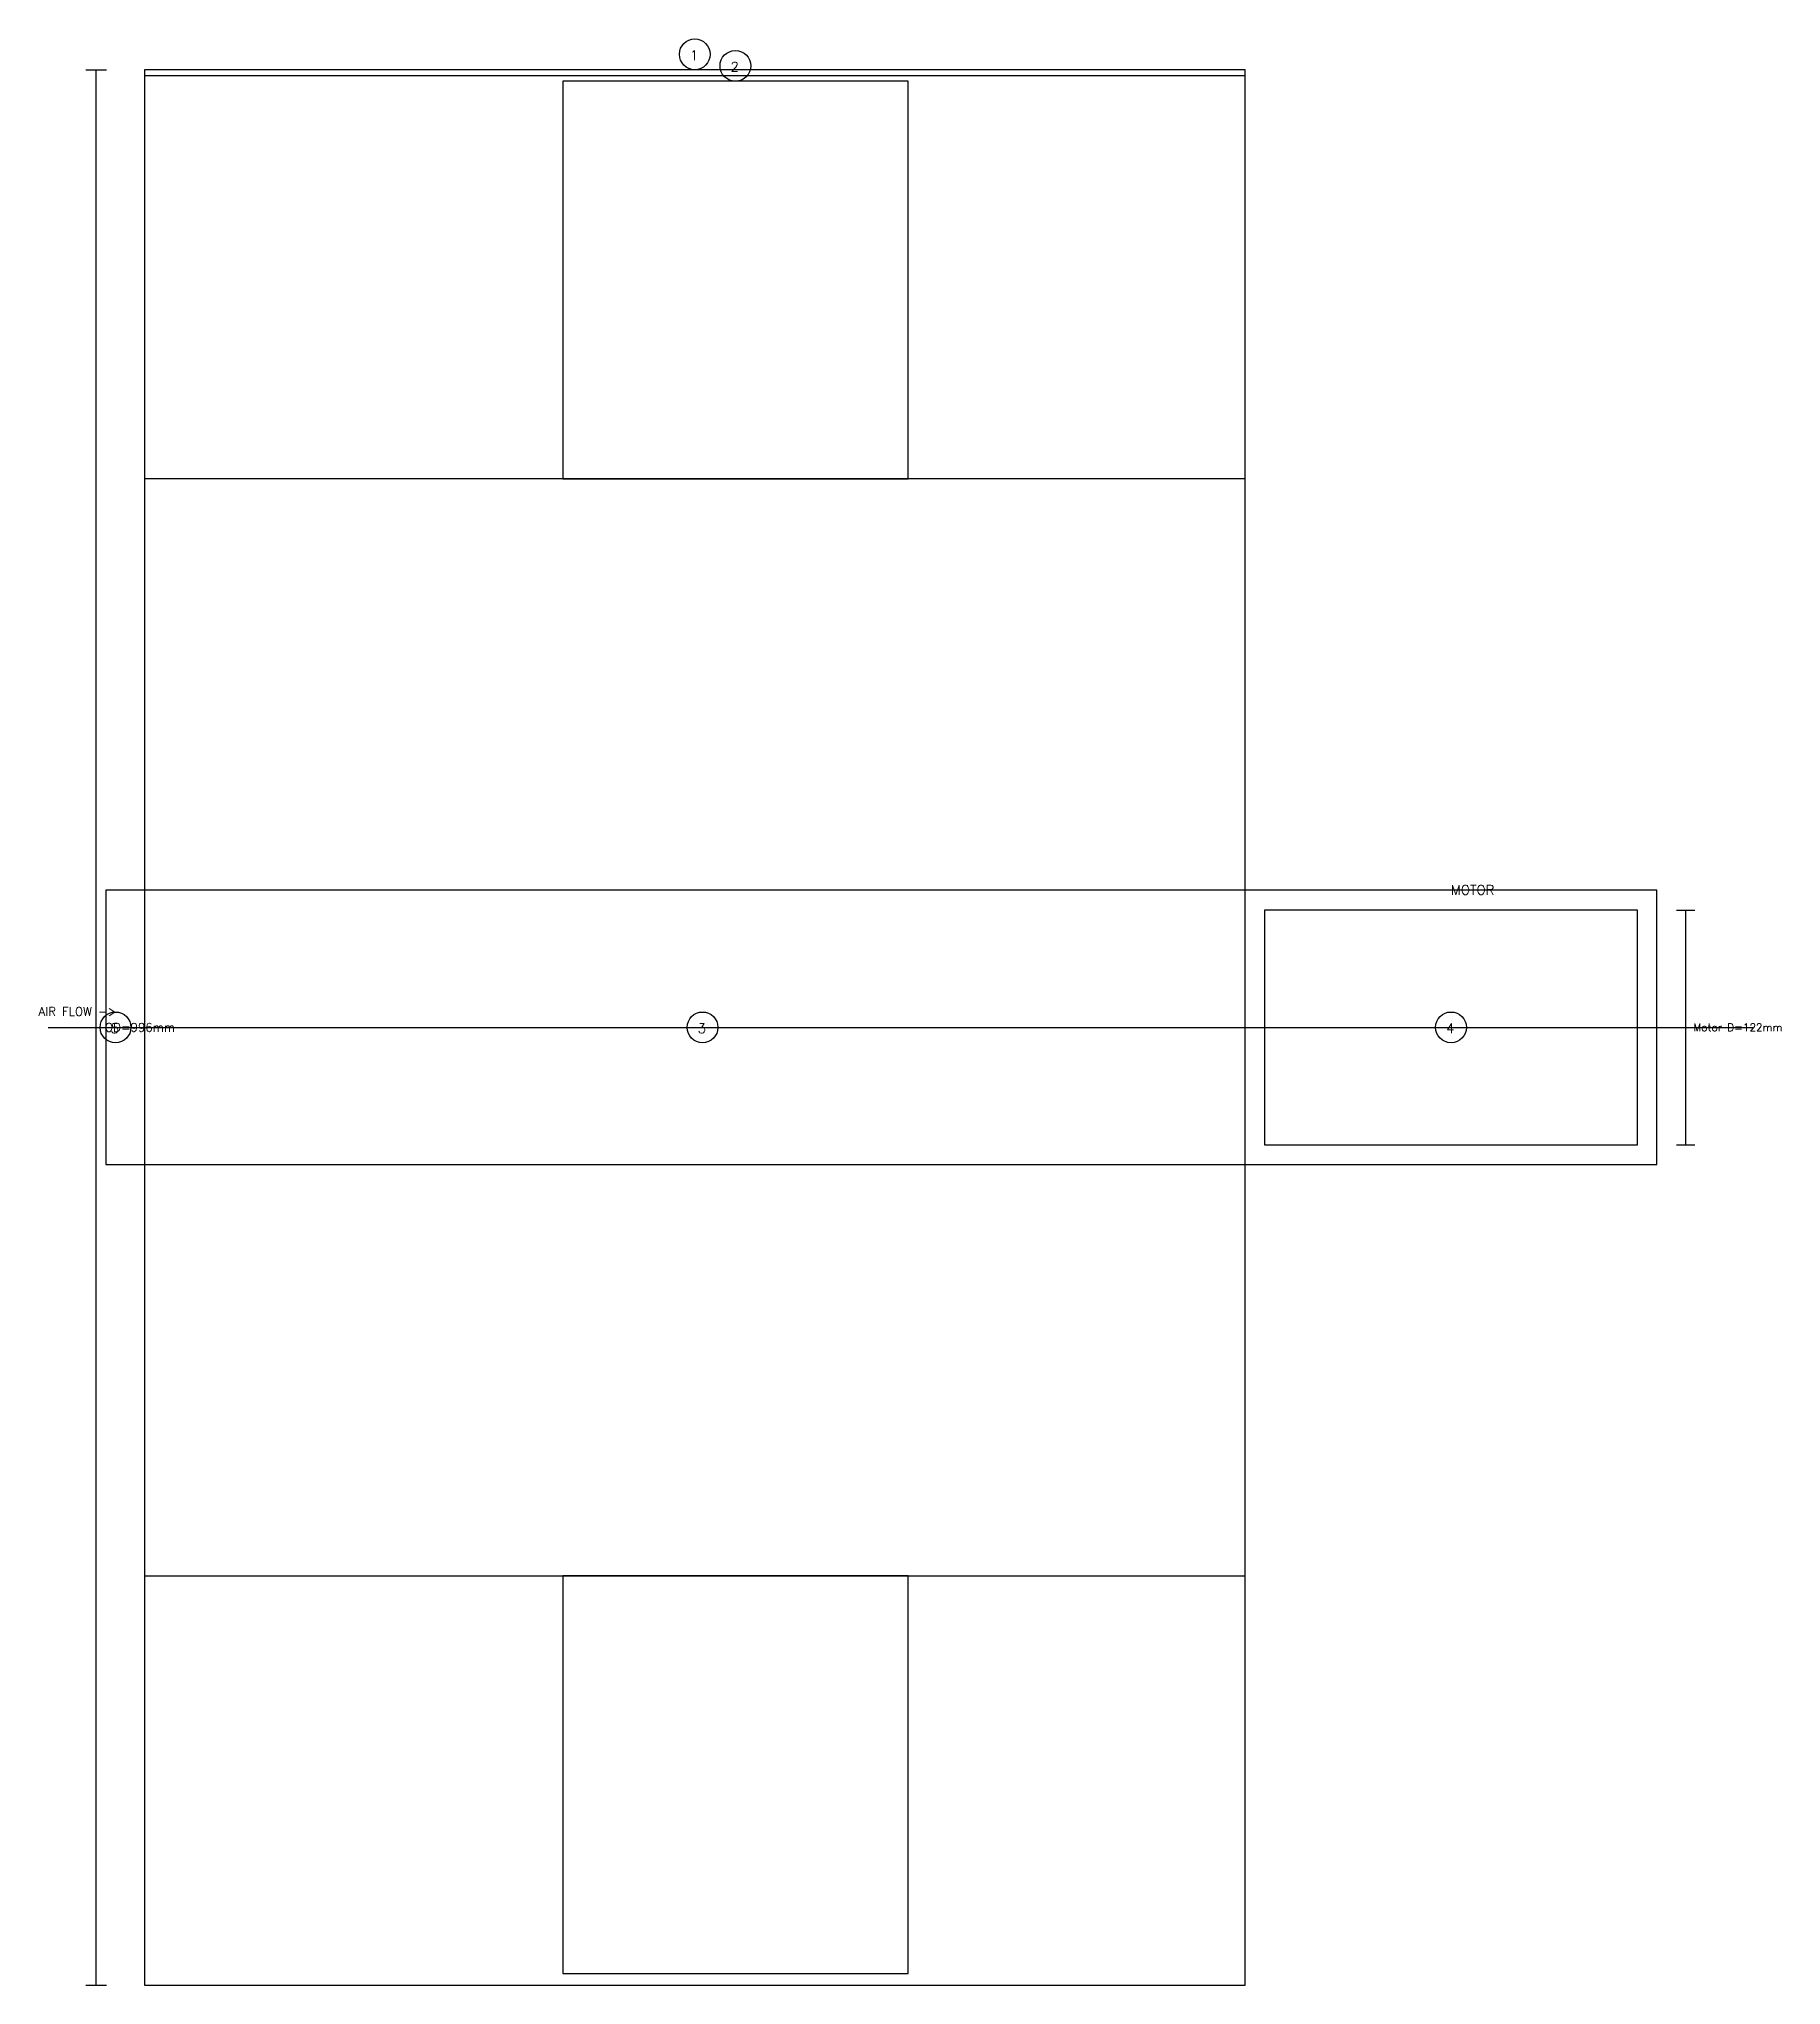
# Model space of a CAD drawing. Extents: x -55 to 851, y -757 to 514.
# Drawn here: x -55 to 851, y -498 to 514 of the extents above; entities that cross this region are included whole.
import ezdxf

# ---------------------------------------------------------------- set-up
doc = ezdxf.new("R2010")
doc.units = 0
for name, color, linetype in [('ANNOTATION', 3, 'Continuous'), ('BLADES', 5, 'Continuous'), ('CASING', 8, 'Continuous'), ('CENTERLINE', 1, 'Continuous'), ('DIMENSIONS', 7, 'Continuous'), ('HUB', 9, 'Continuous'), ('TIP_CLEARANCE', 2, 'Continuous')]:
    doc.layers.add(name, color=color, linetype=linetype)
doc.styles.get("Standard").update_dxf_attribs({"font": 'simplex.shx'})

msp = doc.modelspace()

# ---------------------------------------------------------------- texts
at = {"layer": 'ANNOTATION'}
for s, height, p in [('1', 5, (283.67, 502.95)), ('2', 5, (304.79, 496.95)), ('MOTOR', 5, (679.34, 69)), ('AIR FLOW ->', 4.5, (-55, 6)), ('5', 5, (-17.5, -3)), ('3', 5, (287.7, -3)), ('4', 5, (676.84, -3))]:
    msp.add_text(s, height=height, dxfattribs=at).set_placement(p)
at = {"layer": 'DIMENSIONS'}
for s, height, p in [('OD=996mm', 4.5, (-20.5, -2.25)), ('Motor D=122mm', 4, (805.34, -2))]:
    msp.add_text(s, height=height, dxfattribs=at).set_placement(p)

# ---------------------------------------------------------------- linework, layer by layer
at = {"layer": 'ANNOTATION'}
msp.add_line((-50, 0), (-10, 0), dxfattribs=at)
for centre in [(286.17, 505.95), (307.29, 499.95), (-15, 0), (290.2, 0), (679.34, 0)]:
    msp.add_circle(centre, 8, dxfattribs=at)
at = {"layer": 'BLADES'}
for points in [[(217.49, 285.2), (397.09, 285.2), (397.09, 491.95), (217.49, 491.95)], [(217.49, -491.95), (397.09, -491.95), (397.09, -285.2), (217.49, -285.2)]]:
    msp.add_lwpolyline(points, close=True, dxfattribs=at)
at = {"layer": 'CASING'}
msp.add_lwpolyline([(0, -497.95), (572.34, -497.95), (572.34, 497.95), (0, 497.95)], close=True, dxfattribs=at)
at = {"layer": 'CENTERLINE'}
msp.add_line((-30, 0), (836.34, 0), dxfattribs=at)
msp.add_lwpolyline([(-20, -71.3), (786.34, -71.3), (786.34, 71.3), (-20, 71.3)], close=True, dxfattribs=at)
at = {"layer": 'DIMENSIONS'}
for p, q in [((-30.4, 497.95), (-19.6, 497.95)), ((-25, -497.95), (-25, 497.95)), ((796.54, 61), (806.14, 61)), ((801.34, -61), (801.34, 61)), ((796.54, -61), (806.14, -61)), ((-30.4, -497.95), (-19.6, -497.95))]:
    msp.add_line(p, q, dxfattribs=at)
at = {"layer": 'HUB'}
msp.add_line((572.34, -497.95), (572.34, 497.95), dxfattribs=at)
for points in [[(0, -285.2), (572.34, -285.2), (572.34, 285.2), (0, 285.2)], [(582.34, -61), (776.34, -61), (776.34, 61), (582.34, 61)]]:
    msp.add_lwpolyline(points, close=True, dxfattribs=at)
at = {"layer": 'TIP_CLEARANCE'}
msp.add_line((0, 494.95), (572.34, 494.95), dxfattribs=at)

msp.set_redraw_order([(e.dxf.handle, doc.entitydb.next_handle()) for e in msp.query("TEXT MTEXT ATTDEF DIMENSION ARC_DIMENSION")])  # texts and dimensions are drawn at this point

doc.saveas('drawing.dxf')
